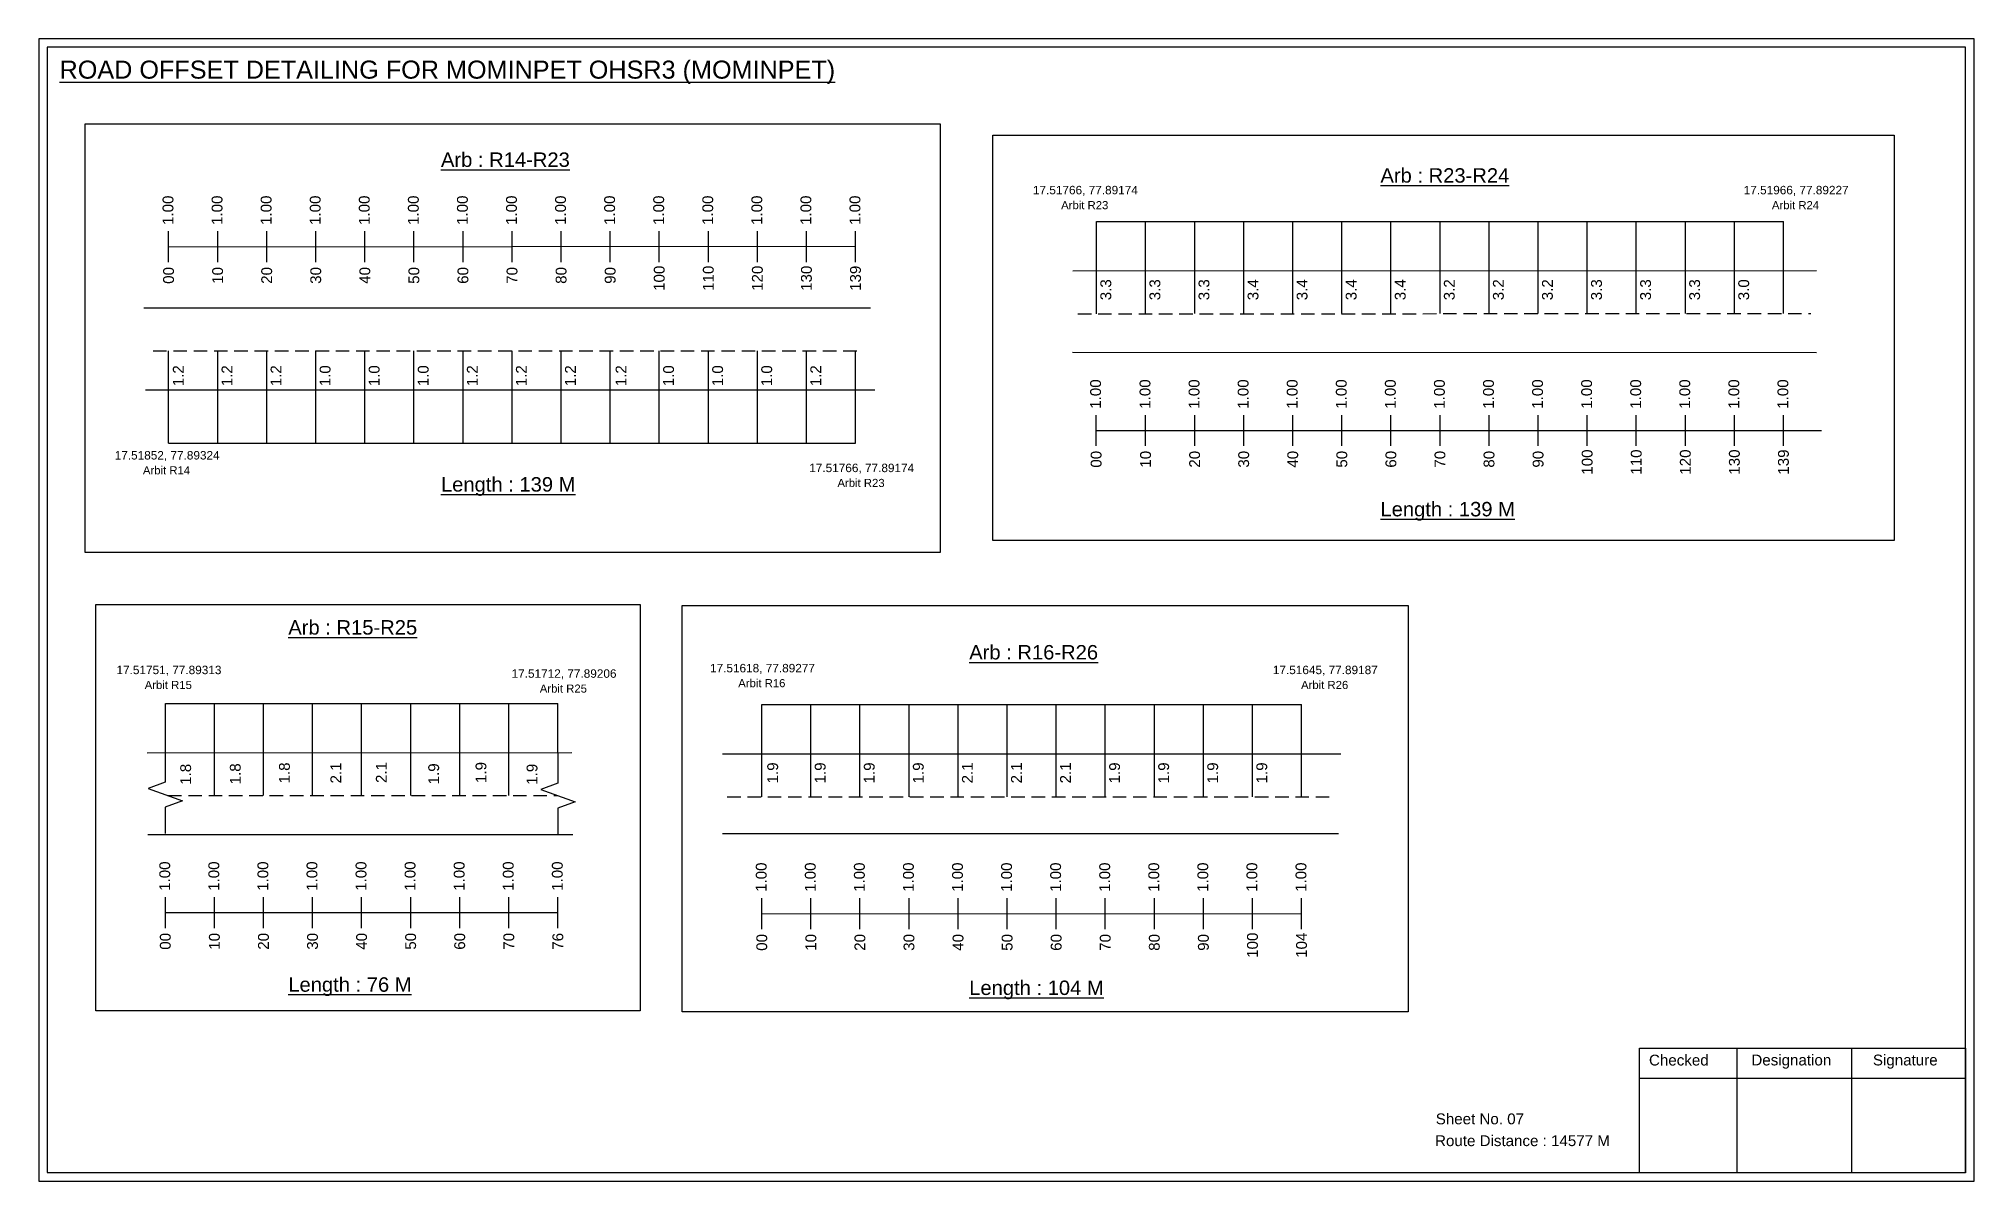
# Model space of a CAD drawing. Header units: inches. Extents: x 1446 to 12099, y 451 to 5049.
# Drawn here: x 7364 to 7900, y 3395 to 3712 of the extents above; entities that cross this region are included whole.
import ezdxf

# ---------------------------------------------------------------- set-up
doc = ezdxf.new("R2010")
doc.units = ezdxf.units.IN
doc.header["$MEASUREMENT"] = 0
doc.linetypes.add('DASHED2', pattern=[0.375, 0.25, -0.125])
doc.layers.add('PDF_Geometry', color=7, linetype='Continuous')
doc.layers.add('PDF_Text', color=5, linetype='Continuous')
doc.styles.add('PDF Arial', font='arial.ttf')
doc.styles.get("Standard").update_dxf_attribs({"font": 'arial.ttf'})

msp = doc.modelspace()

# ---------------------------------------------------------------- texts
at = {"color": 242, "true_color": 0xcd2027}
for s, height, p in [('%%UROAD OFFSET DETAILING FOR MOMINPET OHSR3 (MOMINPET)', 5, (7369.72, 3700.73)), ('%%UArb : R14-R23', 4, (7475.43, 3676.27)), ('%%UArb : R23-R24', 4, (7735.82, 3671.9)), ('%%ULength : 139 M', 4, (7475.43, 3586.27)), ('%%ULength : 139 M', 4, (7735.82, 3579.4)), ('%%UArb : R15-R25', 4, (7433.12, 3546.63)), ('%%UArb : R16-R26', 4, (7621.84, 3539.73)), ('%%ULength : 76 M', 4, (7433.12, 3447.63)), ('%%ULength : 104 M', 4, (7621.84, 3446.73))]:
    msp.add_text(s, height=height, dxfattribs=at).set_placement(p)
at = {"color": 5}
for s, height, p in [('17.51766, 77.89174', 2.34, (7639.5, 3668.67)), ('17.51966, 77.89227', 2.34, (7836.5, 3668.67)), ('Arbit R23', 2.246, (7647.32, 3664.54)), ('Arbit R24', 2.246, (7844.32, 3664.54)), ('17.51852, 77.89324', 2.34, (7385, 3595.16)), ('Arbit R14', 2.246, (7392.82, 3591.04)), ('17.51766, 77.89174', 2.34, (7577.5, 3591.66)), ('Arbit R23', 2.246, (7585.32, 3587.54)), ('17.51751, 77.89313', 2.34, (7385.5, 3535.66)), ('17.51712, 77.89206', 2.34, (7495, 3534.66)), ('17.51618, 77.89277', 2.34, (7550, 3536.16)), ('17.51645, 77.89187', 2.34, (7706, 3535.66)), ('Arbit R15', 2.246, (7393.32, 3531.54)), ('Arbit R25', 2.246, (7502.82, 3530.54)), ('Arbit R16', 2.246, (7557.82, 3532.04)), ('Arbit R26', 2.246, (7713.82, 3531.54))]:
    msp.add_text(s, height=height, dxfattribs=at).set_placement(p)
at = {"color": 217, "true_color": 0x93278f}
for s, p in [('1.00', (7401.27, 3660.17)), ('1.00', (7414.87, 3660.17)), ('1.00', (7428.47, 3660.17)), ('1.00', (7442.07, 3660.17)), ('1.00', (7455.67, 3660.17)), ('1.00', (7469.27, 3660.17)), ('1.00', (7482.87, 3660.17)), ('1.00', (7496.47, 3660.17)), ('1.00', (7510.07, 3660.17)), ('1.00', (7523.67, 3660.17)), ('1.00', (7537.27, 3660.17)), ('1.00', (7550.87, 3660.17)), ('1.00', (7564.47, 3660.17)), ('1.00', (7578.07, 3660.17)), ('1.00', (7591.67, 3660.17)), ('00', (7401.42, 3643.85)), ('10', (7415.02, 3643.85)), ('20', (7428.62, 3643.85)), ('30', (7442.22, 3643.85)), ('40', (7455.82, 3643.85)), ('50', (7469.42, 3643.85)), ('60', (7483.02, 3643.85)), ('70', (7496.62, 3643.85)), ('80', (7510.22, 3643.85)), ('90', (7523.82, 3643.85)), ('100', (7537.42, 3641.89)), ('110', (7551.02, 3641.89)), ('120', (7564.62, 3641.89)), ('130', (7578.22, 3641.89)), ('139', (7591.82, 3641.89)), ('1.00', (7658.36, 3609.22)), ('1.00', (7672.06, 3609.22)), ('1.00', (7685.66, 3609.22)), ('1.00', (7699.26, 3609.22)), ('1.00', (7712.86, 3609.22)), ('1.00', (7726.46, 3609.22)), ('1.00', (7740.06, 3609.22)), ('1.00', (7753.66, 3609.22)), ('1.00', (7767.26, 3609.22)), ('1.00', (7780.86, 3609.22)), ('1.00', (7794.46, 3609.22)), ('1.00', (7808.06, 3609.22)), ('1.00', (7821.66, 3609.22)), ('1.00', (7835.26, 3609.22)), ('1.00', (7848.86, 3609.22)), ('00', (7658.51, 3592.9)), ('10', (7672.21, 3592.9)), ('20', (7685.81, 3592.9)), ('30', (7699.41, 3592.9)), ('40', (7713.01, 3592.9)), ('50', (7726.61, 3592.9)), ('60', (7740.21, 3592.9)), ('70', (7753.81, 3592.9)), ('80', (7767.41, 3592.9)), ('90', (7781.01, 3592.9)), ('100', (7794.61, 3590.95)), ('110', (7808.21, 3590.95)), ('120', (7821.81, 3590.95)), ('130', (7835.41, 3590.95)), ('139', (7849.01, 3590.95)), ('1.00', (7400.37, 3475.59)), ('1.00', (7413.97, 3475.59)), ('1.00', (7427.57, 3475.59)), ('1.00', (7441.17, 3475.59)), ('1.00', (7454.77, 3475.59)), ('1.00', (7468.37, 3475.59)), ('1.00', (7481.97, 3475.59)), ('1.00', (7495.57, 3475.59)), ('1.00', (7509.17, 3475.59)), ('1.00', (7565.69, 3475.29)), ('1.00', (7579.29, 3475.29)), ('1.00', (7592.89, 3475.29)), ('1.00', (7606.49, 3475.29)), ('1.00', (7620.09, 3475.29)), ('1.00', (7633.69, 3475.29)), ('1.00', (7647.29, 3475.29)), ('1.00', (7660.89, 3475.29)), ('1.00', (7674.49, 3475.29)), ('1.00', (7688.09, 3475.29)), ('1.00', (7701.69, 3475.29)), ('1.00', (7715.29, 3475.29)), ('00', (7400.52, 3459.27)), ('10', (7414.12, 3459.27)), ('20', (7427.72, 3459.27)), ('30', (7441.32, 3459.27)), ('40', (7454.92, 3459.27)), ('50', (7468.52, 3459.27)), ('60', (7482.12, 3459.27)), ('70', (7495.72, 3459.27)), ('76', (7509.32, 3459.27)), ('00', (7565.84, 3458.97)), ('10', (7579.44, 3458.97)), ('20', (7593.04, 3458.97)), ('30', (7606.64, 3458.97)), ('40', (7620.24, 3458.97)), ('50', (7633.84, 3458.97)), ('60', (7647.44, 3458.97)), ('70', (7661.04, 3458.97)), ('80', (7674.64, 3458.97)), ('90', (7688.24, 3458.97)), ('100', (7701.84, 3457.02)), ('104', (7715.44, 3457.02))]:
    msp.add_text(s, height=3, rotation=90, dxfattribs=at).set_placement(p)
for s, p in [('3.3', (7661.2, 3639.3)), ('3.3', (7674.8, 3639.3)), ('3.3', (7688.4, 3639.3)), ('3.4', (7702, 3639.3)), ('3.4', (7715.6, 3639.3)), ('3.4', (7729.2, 3639.3)), ('3.4', (7742.8, 3639.3)), ('3.2', (7756.4, 3639.3)), ('3.2', (7770, 3639.3)), ('3.2', (7783.6, 3639.3)), ('3.3', (7797.2, 3639.3)), ('3.3', (7810.8, 3639.3)), ('3.3', (7824.4, 3639.3)), ('3.0', (7838, 3639.3)), ('1.2', (7404.12, 3615.46)), ('1.2', (7417.61, 3615.46)), ('1.2', (7431.21, 3615.46)), ('1.0', (7444.81, 3615.46)), ('1.0', (7458.41, 3615.46)), ('1.0', (7472.01, 3615.46)), ('1.2', (7485.61, 3615.46)), ('1.2', (7499.21, 3615.46)), ('1.2', (7512.81, 3615.46)), ('1.2', (7526.84, 3615.46)), ('1.0', (7540.01, 3615.46)), ('1.0', (7553.61, 3615.46)), ('1.0', (7567.21, 3615.46)), ('1.2', (7580.81, 3615.46)), ('1.8', (7406.17, 3504.98)), ('1.8', (7419.92, 3505.11)), ('1.8', (7433.54, 3505.36)), ('2.1', (7447.8, 3505.36)), ('2.1', (7460.39, 3505.49)), ('1.9', (7474.91, 3505.11)), ('1.9', (7488.01, 3505.49)), ('1.9', (7502.17, 3504.99)), ('1.9', (7568.87, 3505.37)), ('1.9', (7582.03, 3505.37)), ('1.9', (7595.63, 3505.37)), ('1.9', (7609.23, 3505.37)), ('2.1', (7622.83, 3505.37)), ('2.1', (7636.43, 3505.37)), ('2.1', (7650.03, 3505.37)), ('1.9', (7663.63, 3505.37)), ('1.9', (7677.23, 3505.37)), ('1.9', (7690.83, 3505.37)), ('1.9', (7704.43, 3505.37))]:
    msp.add_text(s, height=3, rotation=90).set_placement(p)
for s, p in [('Sheet No. 07', (7751.15, 3410.89)), ('Route Distance : 14577 M', (7750.96, 3404.84))]:
    msp.add_text(s, height=3).set_placement(p)
at = {"layer": 'PDF_Text', "color": 7, "attachment_point": 7, "style": 'PDF Arial'}
for s, insert, char_height in [('Checked', (7810.25, 3427.14), 3.001), ('Designation', (7838.63, 3426.3), 3.0006), ('Signature', (7872.31, 3426.3), 3.001)]:
    msp.add_mtext(s, dxfattribs=dict(at, insert=insert, char_height=char_height))

# ---------------------------------------------------------------- linework, layer by layer
at = {"color": 5}
for p, q in [((7657.13, 3661.16), (7847.53, 3661.16)), ((7399.95, 3599.73), (7590.35, 3599.73)), ((7399.04, 3527.53), (7507.84, 3527.53)), ((7564.36, 3527.23), (7713.96, 3527.23))]:
    msp.add_line(p, q, dxfattribs=at)
for p, q in [((7657.13, 3635.55), (7657.13, 3661.16)), ((7670.73, 3635.62), (7670.73, 3661.16)), ((7684.33, 3635.62), (7684.33, 3661.16)), ((7697.93, 3635.62), (7697.93, 3661.16)), ((7711.53, 3635.62), (7711.53, 3661.16)), ((7725.13, 3635.62), (7725.13, 3661.16)), ((7738.73, 3635.62), (7738.73, 3661.16)), ((7752.33, 3635.62), (7752.33, 3661.16)), ((7765.93, 3635.62), (7765.93, 3661.16)), ((7779.53, 3635.62), (7779.53, 3661.16)), ((7793.13, 3635.62), (7793.13, 3661.16)), ((7806.73, 3635.62), (7806.73, 3661.16)), ((7820.33, 3635.62), (7820.33, 3661.16)), ((7833.93, 3635.62), (7833.93, 3661.16)), ((7847.53, 3635.62), (7847.53, 3661.16)), ((7650.59, 3647.5), (7856.69, 3647.51)), ((7594.45, 3637.15), (7393.1, 3637.15)), ((7399.95, 3599.73), (7399.95, 3625.26)), ((7413.55, 3599.73), (7413.55, 3625.26)), ((7427.15, 3599.73), (7427.15, 3625.26)), ((7440.75, 3599.73), (7440.75, 3625.26)), ((7454.35, 3599.73), (7454.35, 3625.26)), ((7467.95, 3599.73), (7467.95, 3625.26)), ((7481.55, 3599.73), (7481.55, 3625.26)), ((7495.15, 3599.73), (7495.15, 3625.26)), ((7508.75, 3599.73), (7508.75, 3625.26)), ((7522.35, 3599.73), (7522.35, 3625.26)), ((7535.95, 3599.73), (7535.95, 3625.26)), ((7549.55, 3599.73), (7549.55, 3625.26)), ((7563.15, 3599.73), (7563.15, 3625.26)), ((7576.75, 3599.73), (7576.75, 3625.26)), ((7590.35, 3599.73), (7590.35, 3625.26)), ((7650.49, 3624.89), (7856.65, 3624.79)), ((7393.54, 3614.46), (7401.59, 3614.46)), ((7401.59, 3614.46), (7595.69, 3614.46)), ((7399.04, 3513.88), (7399.04, 3527.53)), ((7412.64, 3501.99), (7412.64, 3527.53)), ((7426.24, 3501.99), (7426.24, 3527.53)), ((7439.84, 3501.99), (7439.84, 3527.53)), ((7453.44, 3501.99), (7453.44, 3527.53)), ((7467.04, 3501.99), (7467.04, 3527.53)), ((7480.64, 3501.99), (7480.64, 3527.53)), ((7494.24, 3501.99), (7494.24, 3527.53)), ((7507.84, 3513.88), (7507.84, 3527.53)), ((7564.36, 3501.7), (7564.36, 3527.23)), ((7577.96, 3501.7), (7577.96, 3527.23)), ((7591.56, 3501.7), (7591.56, 3527.23)), ((7605.16, 3501.7), (7605.16, 3527.23)), ((7618.76, 3501.7), (7618.76, 3527.23)), ((7632.36, 3501.7), (7632.36, 3527.23)), ((7645.96, 3501.7), (7645.96, 3527.23)), ((7659.56, 3501.7), (7659.56, 3527.23)), ((7673.16, 3501.7), (7673.16, 3527.23)), ((7686.76, 3501.7), (7686.76, 3527.23)), ((7700.36, 3501.7), (7700.36, 3527.23)), ((7713.96, 3501.7), (7713.96, 3527.23)), ((7394.04, 3513.88), (7511.66, 3513.93)), ((7553.48, 3513.58), (7724.84, 3513.58)), ((7394.19, 3491.19), (7511.97, 3491.19)), ((7724.15, 3491.39), (7553.48, 3491.39))]:
    msp.add_line(p, q)
at = {"color": 217, "true_color": 0x93278f}
for p, q in [((7399.95, 3649.87), (7399.95, 3658.43)), ((7399.95, 3654.14), (7590.35, 3654.27)), ((7413.55, 3649.87), (7413.55, 3658.43)), ((7427.15, 3649.87), (7427.15, 3658.43)), ((7440.75, 3649.87), (7440.75, 3658.43)), ((7454.35, 3649.87), (7454.35, 3658.43)), ((7467.95, 3649.87), (7467.95, 3658.43)), ((7481.55, 3649.87), (7481.55, 3658.43)), ((7495.15, 3649.87), (7495.15, 3658.43)), ((7508.75, 3649.87), (7508.75, 3658.43)), ((7522.35, 3649.87), (7522.35, 3658.43)), ((7535.95, 3649.87), (7535.95, 3658.43)), ((7549.55, 3649.87), (7549.55, 3658.43)), ((7563.15, 3649.87), (7563.15, 3658.43)), ((7576.75, 3649.87), (7576.75, 3658.43)), ((7590.35, 3649.87), (7590.35, 3658.43)), ((7657.03, 3598.93), (7657.03, 3607.48)), ((7670.73, 3598.93), (7670.73, 3607.48)), ((7684.33, 3598.93), (7684.33, 3607.48)), ((7697.93, 3598.93), (7697.93, 3607.48)), ((7711.53, 3598.93), (7711.53, 3607.48)), ((7725.13, 3598.93), (7725.13, 3607.48)), ((7738.73, 3598.93), (7738.73, 3607.48)), ((7752.33, 3598.93), (7752.33, 3607.48)), ((7765.93, 3598.93), (7765.93, 3607.48)), ((7779.53, 3598.93), (7779.53, 3607.48)), ((7793.13, 3598.93), (7793.13, 3607.48)), ((7806.73, 3598.93), (7806.73, 3607.48)), ((7820.33, 3598.93), (7820.33, 3607.48)), ((7833.93, 3598.93), (7833.93, 3607.48)), ((7847.53, 3598.93), (7847.53, 3607.48)), ((7657.03, 3603.19), (7858.09, 3603.24)), ((7399.04, 3465.29), (7399.04, 3473.85)), ((7412.64, 3465.29), (7412.64, 3473.85)), ((7426.24, 3465.29), (7426.24, 3473.85)), ((7439.84, 3465.29), (7439.84, 3473.85)), ((7453.44, 3465.29), (7453.44, 3473.85)), ((7467.04, 3465.29), (7467.04, 3473.85)), ((7480.64, 3465.29), (7480.64, 3473.85)), ((7494.24, 3465.29), (7494.24, 3473.85)), ((7507.84, 3465.29), (7507.84, 3473.85)), ((7564.36, 3465), (7564.36, 3473.55)), ((7577.96, 3465), (7577.96, 3473.55)), ((7591.56, 3465), (7591.56, 3473.55)), ((7605.16, 3465), (7605.16, 3473.55)), ((7618.76, 3465), (7618.76, 3473.55)), ((7632.36, 3465), (7632.36, 3473.55)), ((7645.96, 3465), (7645.96, 3473.55)), ((7659.56, 3465), (7659.56, 3473.55)), ((7673.16, 3465), (7673.16, 3473.55)), ((7686.76, 3465), (7686.76, 3473.55)), ((7700.36, 3465), (7700.36, 3473.55)), ((7713.96, 3465), (7713.96, 3473.55)), ((7399.04, 3469.56), (7507.84, 3469.56)), ((7564.36, 3469.27), (7713.96, 3469.3))]:
    msp.add_line(p, q, dxfattribs=at)
at = {"linetype": 'DASHED2', "ltscale": 15}
for p, q in [((7651.94, 3635.55), (7855.12, 3635.62)), ((7395.65, 3625.26), (7592.41, 3625.26)), ((7399.8, 3501.99), (7507.84, 3501.99)), ((7554.76, 3501.7), (7722.36, 3501.7))]:
    msp.add_line(p, q, dxfattribs=at)
for points in [[(7376.79, 3688.18), (7613.75, 3688.18), (7613.75, 3569.35), (7376.79, 3569.35)], [(7628.4, 3685.05), (7878.25, 3685.05), (7878.25, 3572.69), (7628.4, 3572.69)], [(7379.81, 3555.01), (7530.67, 3555.01), (7530.67, 3442.33), (7379.81, 3442.33)], [(7542.27, 3554.71), (7743.51, 3554.71), (7743.51, 3442.03), (7542.27, 3442.03)]]:
    msp.add_lwpolyline(points, close=True)
at = {"linetype": 'Continuous'}
for points in [[(7399.02, 3514.16), (7399.02, 3505.73), (7394.28, 3504), (7403.76, 3500.55), (7399.02, 3498.82), (7399.02, 3491.47)], [(7507.84, 3513.88), (7507.84, 3505.44), (7503.1, 3503.72), (7512.58, 3500.27), (7507.84, 3498.54), (7507.84, 3491.19)]]:
    msp.add_lwpolyline(points, dxfattribs=at)
at = {"layer": 'PDF_Geometry'}
for points in [[(7363.94, 3711.8), (7363.94, 3395.09), (7900.41, 3395.09), (7900.41, 3711.8)], [(7366.26, 3709.47), (7366.26, 3397.51), (7897.99, 3397.51), (7897.99, 3709.47)]]:
    msp.add_lwpolyline(points, close=True, dxfattribs=at)
at = {"layer": 'PDF_Geometry', "color": 242, "true_color": 0xcc1f26}
msp.add_lwpolyline([(7897.99, 3397.41), (7807.65, 3397.41), (7807.65, 3432.03), (7897.99, 3432.03)], close=True, dxfattribs=at)
for points in [[(7834.63, 3432.03), (7834.63, 3397.41)], [(7866.36, 3432.03), (7866.36, 3397.41)], [(7807.65, 3423.65), (7897.99, 3423.65)]]:
    msp.add_lwpolyline(points, dxfattribs=at)

msp.set_redraw_order([(e.dxf.handle, doc.entitydb.next_handle()) for e in msp.query("TEXT MTEXT ATTDEF DIMENSION ARC_DIMENSION")])  # texts and dimensions are drawn at this point

doc.saveas('drawing.dxf')
